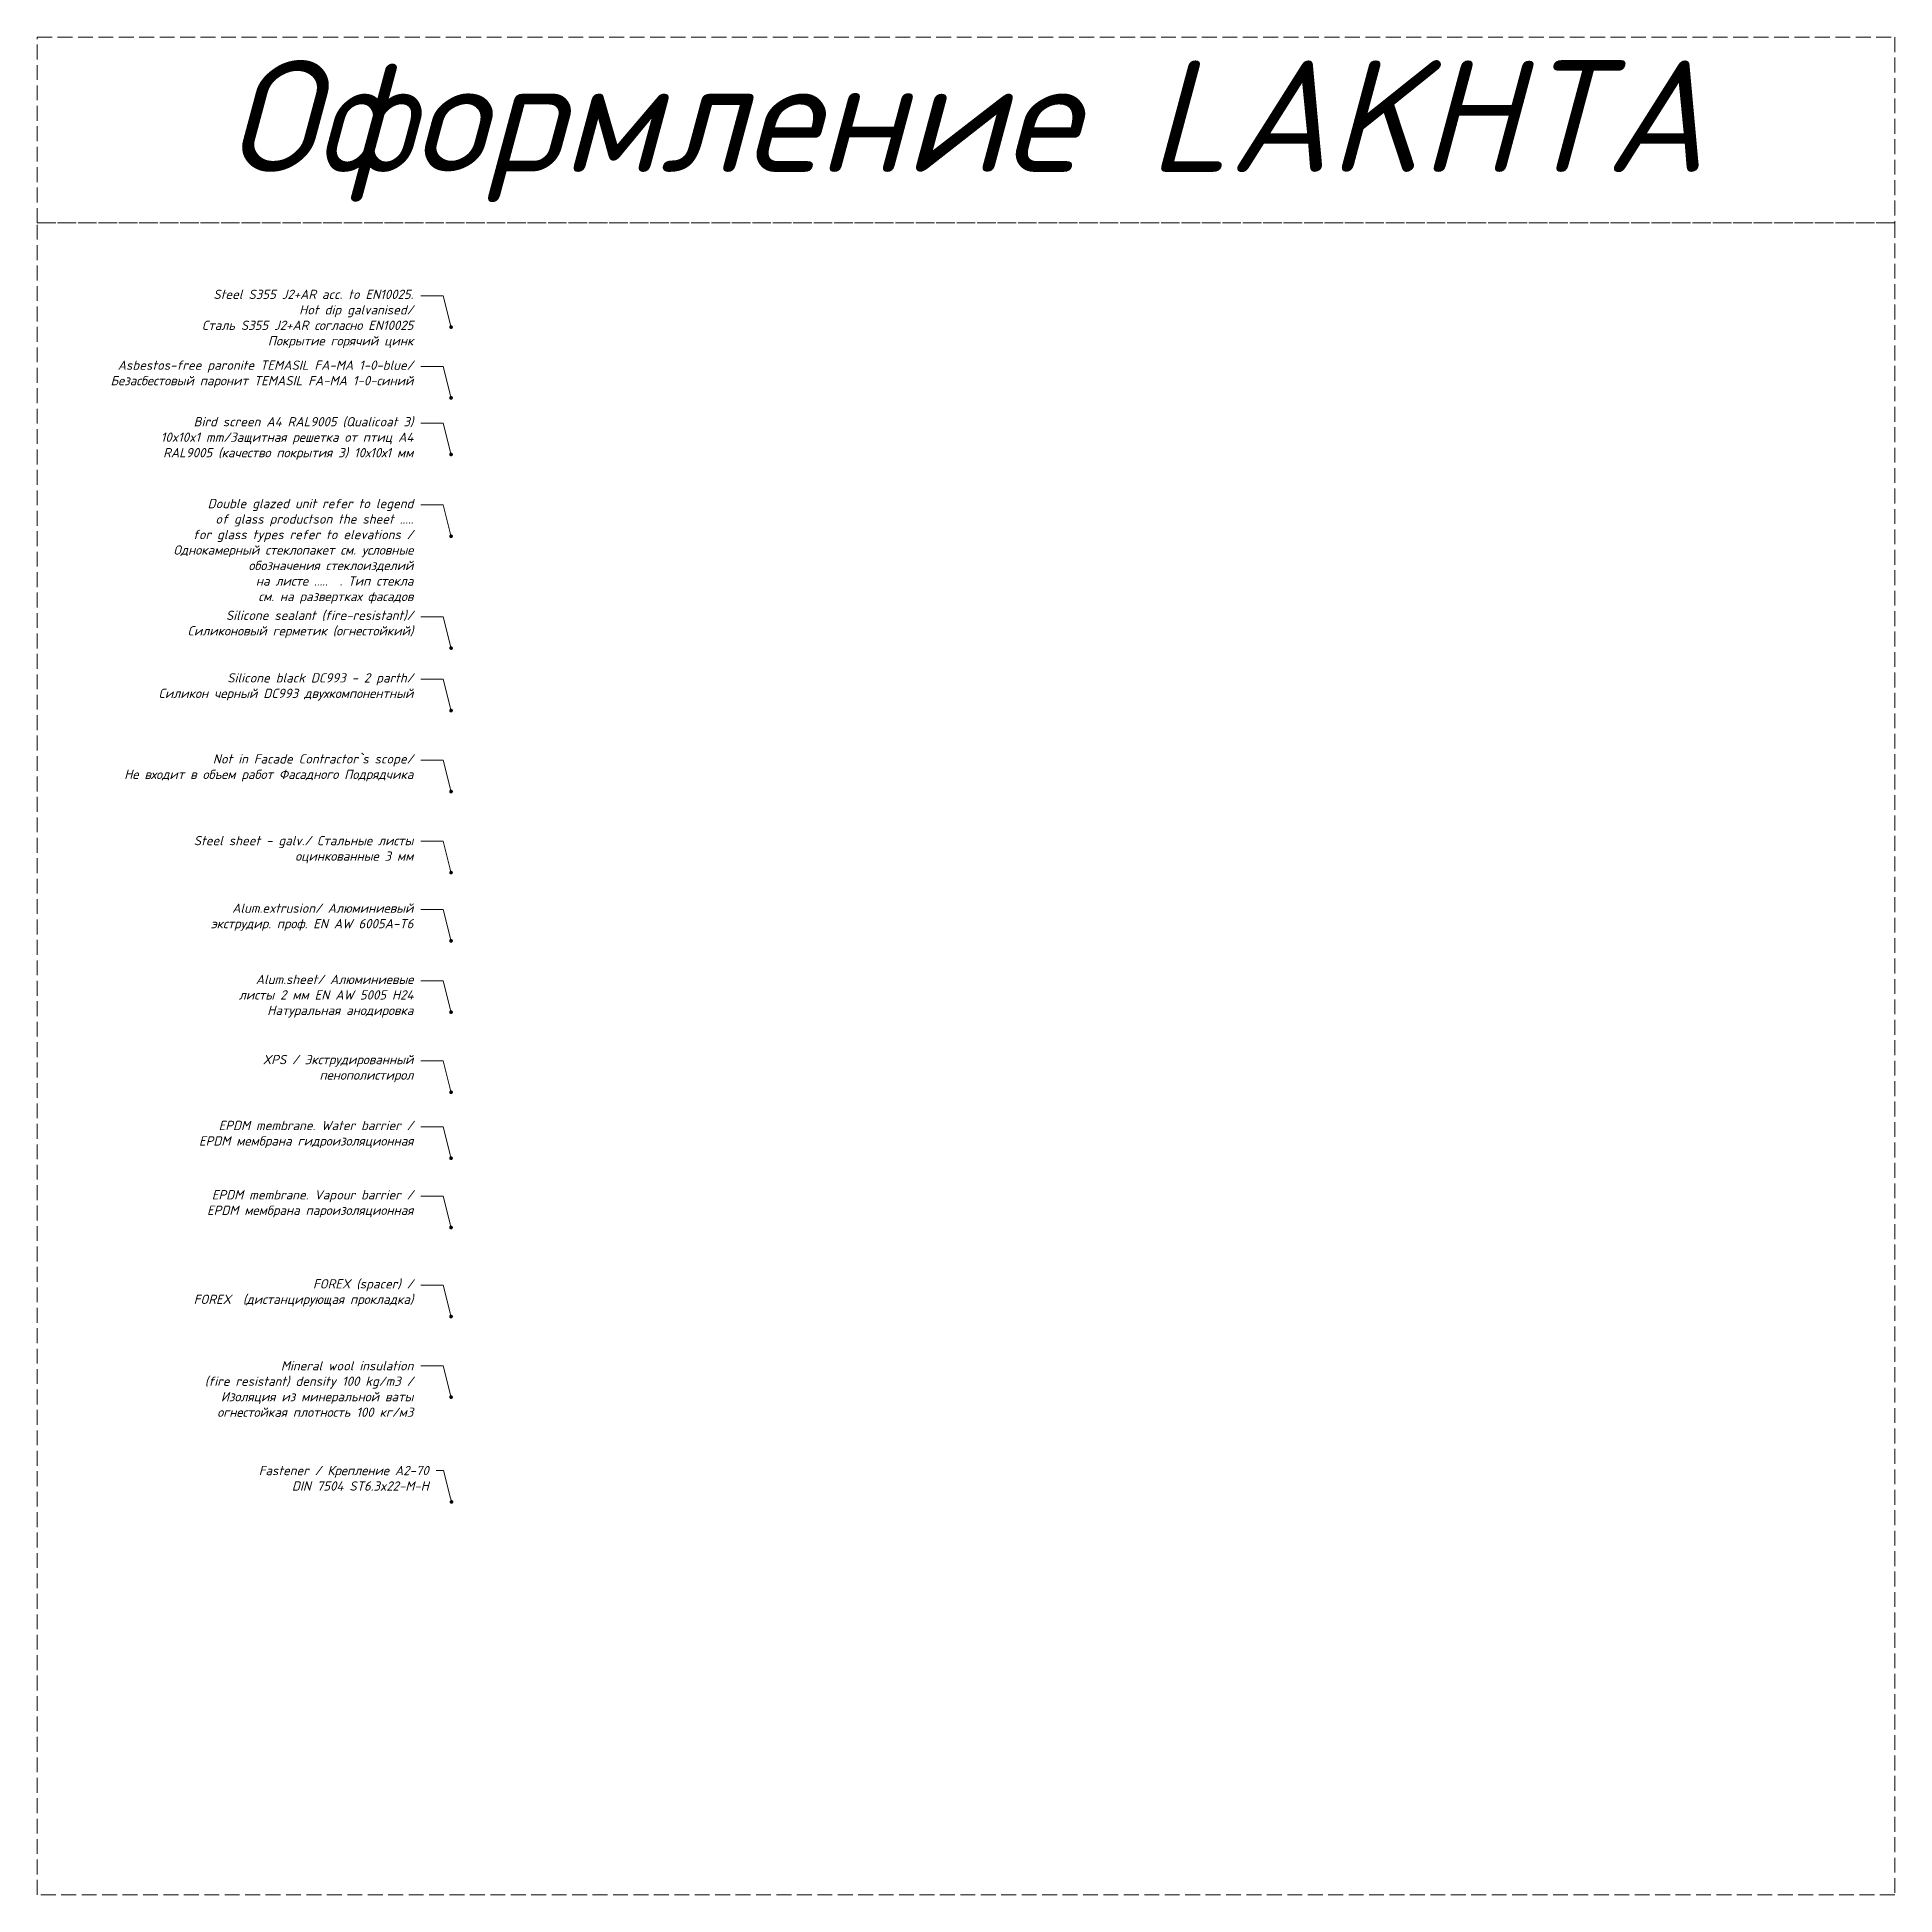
# Model space of a CAD drawing. Header units: millimetres. Extents: x -29692 to 34729, y -8412 to 43293.
# Drawn here: x -8584 to -6084, y -5584 to -3084 of the extents above; entities that cross this region are included whole.
import ezdxf
from ezdxf import colors
from ezdxf.entities.mleader import LeaderData, LeaderLine
from ezdxf.math import Vec2, Vec3

# ---------------------------------------------------------------- set-up
doc = ezdxf.new("R2010")
doc.units = ezdxf.units.MM
doc.linetypes.add('JIS_02_4.0', pattern=[5.5, 4, -1.5])
doc.layers.add('_0_004_Текст_01', color=7, linetype='Continuous', lineweight=18)
doc.layers.add('_0_023 _Линия_04', color=96, linetype='JIS_02_4.0', lineweight=9, plot=False)
doc.styles.add('_DZ_2.5', font='isocpeui.ttf', dxfattribs={"height": 2.5})
doc.styles.add('_DZ_4', font='isocpeui.ttf', dxfattribs={"height": 4})

msp = doc.modelspace()

# ---------------------------------------------------------------- texts
at = {"layer": '_0_004_Текст_01', "transparency": 33554687, "insert": (-7334.319, -3210.939), "char_height": 150, "width": 12500, "attachment_point": 5, "style": '_DZ_4'}
msp.add_mtext('Оформление LAKHTA', dxfattribs=at)

# ---------------------------------------------------------------- blocks, each defined once
blk = doc.blocks.new('_Dot')
at = {"color": 0, "linetype": 'ByBlock', "lineweight": -2}
blk.add_line((-0.5, 0), (-1, 0), dxfattribs=at)
at = {"color": 0, "linetype": 'ByBlock', "const_width": 0.5}
blk.add_lwpolyline([(-0.25, 0, 1), (0.25, 0, 1)], format="xyb", close=True, dxfattribs=at)

# ---------------------------------------------------------------- linework, layer by layer
at = {"layer": '_0_023 _Линия_04', "ltscale": 5, "transparency": 33554687}
for points in [[(-8584.319, -3084.249), (-6084.319, -3084.249), (-6084.319, -3334.249), (-8584.319, -3334.249)], [(-8584.319, -3334.249), (-6084.319, -3334.249), (-6084.319, -5584.249), (-8584.319, -5584.249)]]:
    msp.add_lwpolyline(points, close=True, dxfattribs=at)

msp.set_redraw_order([(e.dxf.handle, doc.entitydb.next_handle()) for e in msp.query("TEXT MTEXT ATTDEF DIMENSION ARC_DIMENSION")])  # texts and dimensions are drawn at this point

# ---------------------------------------------------------------- leaders
at = {"layer": '_0_004_Текст_01'}
ml = msp.add_multileader_mtext('Standard', dxfattribs=at)
ml.set_content('{\\fISOCPEUR|b0|i1|c186|p34;Steel S355 J2+AR acc. to EN10025.\\PHot dip galvanised/\\P}Сталь{\\fISOCPEUR|b0|i1|c186|p34; S355 J2+AR} согласно EN10025\\PПокрытие горячий цинк{\\fISOCPEUR|b0|i1|c186|p34; } ', color=256, style='_DZ_2.5')
ml.set_leader_properties(color=256, linetype='ByLayer', lineweight=-1)
ml.set_arrow_properties(name='DOT')
ml.build(insert=Vec2(0, 0))
ml.multileader.update_dxf_attribs({"dogleg_length": 2, "arrow_head_size": 5, "scale": 5})
ctx = ml.context
ctx.base_point, ctx.scale, ctx.char_height, ctx.arrow_head_size, ctx.landing_gap_size, ctx.plane_origin = Vec3(-8387.262, -3432.237), 5, 12.5, 5, 10, Vec3(-8025.585, -3467.015)
ctx.text_align_type = 2
notes = []
notes.append((ctx, [(0, (1, 1, 0), (-8037.991, -3432.237), (-1, 0), 30, [(0, [(-8027.335, -3474.39)], 0, [])])]))
ctx.mtext.insert, ctx.mtext.alignment, ctx.mtext.flow_direction = Vec3(-8077.991, -3424.112), 3, 5
ml = msp.add_multileader_mtext('Standard', dxfattribs=at)
ml.set_content('Asbestos-free paronite TEMASIL FA-MA 1-0-blue/\\PБезасбестовый паронит TEMASIL FA-MA 1-0-синий  ', color=256, style='_DZ_2.5')
ml.set_leader_properties(color=256, linetype='ByLayer', lineweight=-1)
ml.set_arrow_properties(name='DOT')
ml.build(insert=Vec2(0, 0))
ml.multileader.update_dxf_attribs({"dogleg_length": 2, "arrow_head_size": 5, "scale": 5})
ctx = ml.context
ctx.base_point, ctx.scale, ctx.char_height, ctx.arrow_head_size, ctx.landing_gap_size, ctx.plane_origin = Vec3(-8503.531, -3527.56), 5, 12.5, 5, 10, Vec3(-8025.585, -3562.338)
ctx.text_align_type = 2
notes.append((ctx, [(0, (1, 1, 0), (-8037.991, -3527.56), (-1, 0), 30, [(0, [(-8027.335, -3569.713)], 0, [])])]))
ctx.mtext.insert, ctx.mtext.alignment, ctx.mtext.flow_direction = Vec3(-8077.991, -3519.435), 3, 5
ml = msp.add_multileader_mtext('Standard', dxfattribs=at)
ml.set_content('Bird screen A4 RAL9005 (Qualicoat 3) \\P10x10x1 mm/Защитная решетка от птиц А4 \\PRAL9005 (качество покрытия 3) 10х10х1 мм ', color=256, style='_DZ_2.5')
ml.set_leader_properties(color=256, linetype='ByLayer', lineweight=-1)
ml.set_arrow_properties(name='DOT')
ml.build(insert=Vec2(0, 0))
ml.multileader.update_dxf_attribs({"dogleg_length": 2, "arrow_head_size": 5, "scale": 5})
ctx = ml.context
ctx.base_point, ctx.scale, ctx.char_height, ctx.arrow_head_size, ctx.landing_gap_size, ctx.plane_origin = Vec3(-8447.337, -3603.641), 5, 12.5, 5, 10, Vec3(-8025.585, -3638.419)
ctx.text_align_type = 2
notes.append((ctx, [(0, (1, 1, 0), (-8037.991, -3603.641), (-1, 0), 30, [(0, [(-8027.335, -3645.794)], 0, [])])]))
ctx.mtext.insert, ctx.mtext.alignment, ctx.mtext.flow_direction = Vec3(-8077.991, -3595.516), 3, 5
ml = msp.add_multileader_mtext('Standard', dxfattribs=at)
ml.set_content('Double glazed unit refer to legend \\Pof glass productson the sheet .....\\Pfor glass types refer to elevations /\\PОднокамерный стеклопакет см. условные \\Pобозначения стеклоизделий \\Pна листе .....{\\fISOCPEUR|b0|i1|c186|p34; } . Тип стекла \\Pсм. на развертках фасадов', color=256, style='_DZ_2.5')
ml.set_leader_properties(color=256, linetype='ByLayer', lineweight=-1)
ml.set_arrow_properties(name='DOT')
ml.build(insert=Vec2(0, 0))
ml.multileader.update_dxf_attribs({"dogleg_length": 2, "arrow_head_size": 5, "scale": 5})
ctx = ml.context
ctx.base_point, ctx.scale, ctx.char_height, ctx.arrow_head_size, ctx.landing_gap_size, ctx.plane_origin = Vec3(-8423.436, -3713.791), 5, 12.5, 5, 10, Vec3(-8025.585, -3748.569)
ctx.text_align_type = 2
notes.append((ctx, [(0, (1, 1, 0), (-8037.991, -3713.791), (-1, 0), 30, [(0, [(-8027.335, -3755.944)], 0, [])])]))
ctx.mtext.insert, ctx.mtext.alignment, ctx.mtext.flow_direction = Vec3(-8077.991, -3705.666), 3, 5
ml = msp.add_multileader_mtext('Standard', dxfattribs=at)
ml.set_content('Silicone sealant (fire-resistant)/\\PСиликоновый герметик (огнестойкий)', color=256, style='_DZ_2.5')
ml.set_leader_properties(color=256, linetype='ByLayer', lineweight=-1)
ml.set_arrow_properties(name='DOT')
ml.build(insert=Vec2(0, 0))
ml.multileader.update_dxf_attribs({"dogleg_length": 2, "arrow_head_size": 5, "scale": 5})
ctx = ml.context
ctx.base_point, ctx.scale, ctx.char_height, ctx.arrow_head_size, ctx.landing_gap_size, ctx.plane_origin = Vec3(-8394.212, -3864.211), 5, 12.5, 5, 10, Vec3(-8025.585, -3898.989)
ctx.text_align_type = 2
notes.append((ctx, [(0, (1, 1, 0), (-8037.991, -3864.211), (-1, 0), 30, [(0, [(-8027.335, -3906.364)], 0, [])])]))
ctx.mtext.insert, ctx.mtext.alignment, ctx.mtext.flow_direction = Vec3(-8077.991, -3856.086), 3, 5
ml = msp.add_multileader_mtext('Standard', dxfattribs=at)
ml.set_content('Silicone black DC993 - 2 parth/\\PСиликон черный {\\fISOCPEUR|b0|i1|c186|p34;DC993} двухкомпонентный', color=256, style='_DZ_2.5')
ml.set_leader_properties(color=256, linetype='ByLayer', lineweight=-1)
ml.set_arrow_properties(name='DOT')
ml.build(insert=Vec2(0, 0))
ml.multileader.update_dxf_attribs({"dogleg_length": 2, "arrow_head_size": 5, "scale": 5})
ctx = ml.context
ctx.base_point, ctx.scale, ctx.char_height, ctx.arrow_head_size, ctx.landing_gap_size, ctx.plane_origin = Vec3(-8427.214, -3948.368), 5, 12.5, 5, 10, Vec3(-8025.585, -3983.146)
ctx.text_align_type = 2
notes.append((ctx, [(0, (1, 1, 0), (-8037.991, -3948.368), (-1, 0), 30, [(0, [(-8027.335, -3990.521)], 0, [])])]))
ctx.mtext.insert, ctx.mtext.alignment, ctx.mtext.flow_direction = Vec3(-8077.991, -3940.243), 3, 5
ml = msp.add_multileader_mtext('Standard', dxfattribs=at)
ml.set_content('Not in Facade Contractor`s scope/\\PНе входит в объем работ Фасадного Подрядчика', color=256, style='_DZ_2.5')
ml.set_leader_properties(color=256, linetype='ByLayer', lineweight=-1)
ml.set_arrow_properties(name='DOT')
ml.build(insert=Vec2(0, 0))
ml.multileader.update_dxf_attribs({"dogleg_length": 2, "arrow_head_size": 5, "scale": 5})
ctx = ml.context
ctx.base_point, ctx.scale, ctx.char_height, ctx.arrow_head_size, ctx.landing_gap_size, ctx.plane_origin = Vec3(-8495.841, -4057.369), 5, 12.5, 5, 10, Vec3(-8025.585, -4092.147)
ctx.text_align_type = 2
notes.append((ctx, [(0, (1, 1, 0), (-8037.991, -4057.369), (-1, 0), 30, [(0, [(-8027.335, -4099.522)], 0, [])])]))
ctx.mtext.insert, ctx.mtext.alignment, ctx.mtext.flow_direction = Vec3(-8077.991, -4049.244), 3, 5
ml = msp.add_multileader_mtext('Standard', dxfattribs=at)
ml.set_content('Steel sheet - galv./ Стальные листы\\Pоцинкованные 3 мм', color=256, style='_DZ_2.5')
ml.set_leader_properties(color=256, linetype='ByLayer', lineweight=-1)
ml.set_arrow_properties(name='DOT')
ml.build(insert=Vec2(0, 0))
ml.multileader.update_dxf_attribs({"dogleg_length": 2, "arrow_head_size": 5, "scale": 5})
ctx = ml.context
ctx.base_point, ctx.scale, ctx.char_height, ctx.arrow_head_size, ctx.landing_gap_size, ctx.plane_origin = Vec3(-8391.211, -4166.457), 5, 12.5, 5, 10, Vec3(-8025.585, -4201.235)
ctx.text_align_type = 2
notes.append((ctx, [(0, (1, 1, 0), (-8037.991, -4166.457), (-1, 0), 30, [(0, [(-8027.335, -4208.61)], 0, [])])]))
ctx.mtext.insert, ctx.mtext.alignment, ctx.mtext.flow_direction = Vec3(-8077.991, -4159.269), 3, 5
ml = msp.add_multileader_mtext('Standard', dxfattribs=at)
ml.set_content('Alum.extrusion/ Алюминиевый \\Pэкструдир. проф. EN AW 6005A-T6', color=256, style='_DZ_2.5')
ml.set_leader_properties(color=256, linetype='ByLayer', lineweight=-1)
ml.set_arrow_properties(name='DOT')
ml.build(insert=Vec2(0, 0))
ml.multileader.update_dxf_attribs({"dogleg_length": 2, "arrow_head_size": 5, "scale": 5})
ctx = ml.context
ctx.base_point, ctx.scale, ctx.char_height, ctx.arrow_head_size, ctx.landing_gap_size, ctx.plane_origin = Vec3(-8369.979, -4258.277), 5, 12.5, 5, 10, Vec3(-8025.585, -4293.055)
ctx.text_align_type = 2
notes.append((ctx, [(0, (1, 1, 0), (-8037.991, -4258.277), (-1, 0), 30, [(0, [(-8027.335, -4300.43)], 0, [])])]))
ctx.mtext.insert, ctx.mtext.alignment, ctx.mtext.flow_direction = Vec3(-8077.991, -4250.152), 3, 5
ml = msp.add_multileader_mtext('Standard', dxfattribs=at)
ml.set_content('Alum.sheet/ Алюминиевые \\Pлисты 2 мм EN AW 5005 H24\\PНатуральная анодировка', color=256, style='_DZ_2.5')
ml.set_leader_properties(color=256, linetype='ByLayer', lineweight=-1)
ml.set_arrow_properties(name='DOT')
ml.build(insert=Vec2(0, 0))
ml.multileader.update_dxf_attribs({"dogleg_length": 2, "arrow_head_size": 5, "scale": 5})
ctx = ml.context
ctx.base_point, ctx.scale, ctx.char_height, ctx.arrow_head_size, ctx.landing_gap_size, ctx.plane_origin = Vec3(-8321.58, -4354.183), 5, 12.5, 5, 10, Vec3(-8025.585, -4388.961)
ctx.text_align_type = 2
notes.append((ctx, [(0, (1, 1, 0), (-8037.991, -4354.183), (-1, 0), 30, [(0, [(-8027.335, -4396.336)], 0, [])])]))
ctx.mtext.insert, ctx.mtext.alignment, ctx.mtext.flow_direction = Vec3(-8077.991, -4346.058), 3, 5
ml = msp.add_multileader_mtext('Standard', dxfattribs=at)
ml.set_content('XPS /{\\fISOCPEUR|b0|i1|c186|p34; }Экструдированный \\Pпенополистирол', color=256, style='_DZ_2.5')
ml.set_leader_properties(color=256, linetype='ByLayer', lineweight=-1)
ml.set_arrow_properties(name='DOT')
ml.build(insert=Vec2(0, 0))
ml.multileader.update_dxf_attribs({"dogleg_length": 2, "arrow_head_size": 5, "scale": 5})
ctx = ml.context
ctx.base_point, ctx.scale, ctx.char_height, ctx.arrow_head_size, ctx.landing_gap_size, ctx.plane_origin = Vec3(-8296.315, -4462.047), 5, 12.5, 5, 10, Vec3(-8025.585, -4496.824)
ctx.text_align_type = 2
notes.append((ctx, [(0, (1, 1, 0), (-8037.991, -4462.047), (-1, 0), 30, [(0, [(-8027.335, -4504.199)], 0, [])])]))
ctx.mtext.insert, ctx.mtext.alignment, ctx.mtext.flow_direction = Vec3(-8077.991, -4453.922), 3, 5
ml = msp.add_multileader_mtext('Standard', dxfattribs=at)
ml.set_content('EPDM membrane. Water barrier /{\\fISOCPEUR|b0|i1|c186|p34; }\\P{\\fISOCPEUR|b0|i1|c186|p34;EPDM} мембрана гидроизоляционная', color=256, style='_DZ_2.5')
ml.set_leader_properties(color=256, linetype='ByLayer', lineweight=-1)
ml.set_arrow_properties(name='DOT')
ml.build(insert=Vec2(0, 0))
ml.multileader.update_dxf_attribs({"dogleg_length": 2, "arrow_head_size": 5, "scale": 5})
ctx = ml.context
ctx.base_point, ctx.scale, ctx.char_height, ctx.arrow_head_size, ctx.landing_gap_size, ctx.plane_origin = Vec3(-8379.913, -4550.722), 5, 12.5, 5, 10, Vec3(-8025.585, -4585.5)
ctx.text_align_type = 2
notes.append((ctx, [(0, (1, 1, 0), (-8037.991, -4550.722), (-1, 0), 30, [(0, [(-8027.335, -4592.875)], 0, [])])]))
ctx.mtext.insert, ctx.mtext.alignment, ctx.mtext.flow_direction = Vec3(-8077.991, -4542.597), 3, 5
ml = msp.add_multileader_mtext('Standard', dxfattribs=at)
ml.set_content('EPDM membrane. Vapour barrier /{\\fISOCPEUR|b0|i1|c186|p34; }\\P{\\fISOCPEUR|b0|i1|c186|p34;EPDM} мембрана пароизоляционная', color=256, style='_DZ_2.5')
ml.set_leader_properties(color=256, linetype='ByLayer', lineweight=-1)
ml.set_arrow_properties(name='DOT')
ml.build(insert=Vec2(0, 0))
ml.multileader.update_dxf_attribs({"dogleg_length": 2, "arrow_head_size": 5, "scale": 5})
ctx = ml.context
ctx.base_point, ctx.scale, ctx.char_height, ctx.arrow_head_size, ctx.landing_gap_size, ctx.plane_origin = Vec3(-8372.139, -4644.011), 5, 12.5, 5, 10, Vec3(-8025.585, -4678.788)
ctx.text_align_type = 2
notes.append((ctx, [(0, (1, 1, 0), (-8037.991, -4644.011), (-1, 0), 30, [(0, [(-8027.335, -4686.163)], 0, [])])]))
ctx.mtext.insert, ctx.mtext.alignment, ctx.mtext.flow_direction = Vec3(-8077.991, -4635.886), 3, 5
ml = msp.add_multileader_mtext('Standard', dxfattribs=at)
ml.set_content('FOREX (spacer) /{\\fISOCPEUR|b0|i1|c186|p34; }\\PFOREX  (дистанцирующая прокладка)', color=256, style='_DZ_2.5')
ml.set_leader_properties(color=256, linetype='ByLayer', lineweight=-1)
ml.set_arrow_properties(name='DOT')
ml.build(insert=Vec2(0, 0))
ml.multileader.update_dxf_attribs({"dogleg_length": 2, "arrow_head_size": 5, "scale": 5})
ctx = ml.context
ctx.base_point, ctx.scale, ctx.char_height, ctx.arrow_head_size, ctx.landing_gap_size, ctx.plane_origin = Vec3(-8395.86, -4763.849), 5, 12.5, 5, 10, Vec3(-8025.585, -4798.627)
ctx.text_align_type = 2
notes.append((ctx, [(0, (1, 1, 0), (-8037.991, -4763.849), (-1, 0), 30, [(0, [(-8027.335, -4806.002)], 0, [])])]))
ctx.mtext.insert, ctx.mtext.alignment, ctx.mtext.flow_direction = Vec3(-8077.991, -4755.724), 3, 5
ml = msp.add_multileader_mtext('Standard', dxfattribs=at)
ml.set_content('Mineral wool insulation \\P(fire resistant) density 100 kg/m3 /\\PИзоляция из минеральной ваты\\Pогнестойкая плотность 100 кг/м3', color=256, style='_DZ_2.5')
ml.set_leader_properties(color=256, linetype='ByLayer', lineweight=-1)
ml.set_arrow_properties(name='DOT')
ml.build(insert=Vec2(0, 0))
ml.multileader.update_dxf_attribs({"dogleg_length": 2, "arrow_head_size": 5, "scale": 5})
ctx = ml.context
ctx.base_point, ctx.scale, ctx.char_height, ctx.arrow_head_size, ctx.landing_gap_size, ctx.plane_origin = Vec3(-8376.201, -4872.204), 5, 12.5, 5, 10, Vec3(-8025.585, -4906.982)
ctx.text_align_type = 2
notes.append((ctx, [(0, (1, 1, 0), (-8037.991, -4872.204), (-1, 0), 30, [(0, [(-8027.335, -4914.357)], 0, [])])]))
ctx.mtext.insert, ctx.mtext.alignment, ctx.mtext.flow_direction = Vec3(-8077.991, -4865.949), 3, 5
ml = msp.add_multileader_mtext('Standard', dxfattribs=at)
ml.set_content('Fastener / Крепление А2-70\\PDIN 7504 ST6.3x22-M-H', color=256, style='_DZ_2.5')
ml.set_leader_properties(color=256, linetype='ByLayer', lineweight=-1)
ml.set_arrow_properties(name='DOT')
ml.build(insert=Vec2(0, 0))
ml.multileader.update_dxf_attribs({"dogleg_length": 2, "arrow_head_size": 5, "scale": 5})
ctx = ml.context
ctx.base_point, ctx.scale, ctx.char_height, ctx.arrow_head_size, ctx.landing_gap_size, ctx.plane_origin = Vec3(-8299.72, -5013.305), 5, 12.5, 5, 10, Vec3(-8024.928, -5048.083)
ctx.text_align_type = 2
notes.append((ctx, [(0, (1, 1, 0), (-8037.334, -5013.305), (-1, 0), 10, [(0, [(-8026.678, -5055.458)], 0, [])])]))
ctx.mtext.insert, ctx.mtext.alignment, ctx.mtext.flow_direction = Vec3(-8057.334, -5006.975), 3, 5
for ctx, leaders in notes:
    for number, flags, end, landing, length, lines in leaders:
        leader = LeaderData()
        leader.index, (leader.has_last_leader_line, leader.has_dogleg_vector, leader.attachment_direction) = number, flags
        leader.last_leader_point, leader.dogleg_vector, leader.dogleg_length = Vec3(end), Vec3(landing), length
        for number, points, colour, breaks in lines:
            line = LeaderLine()
            line.index, line.vertices, line.color, line.breaks = number, Vec3.list(points), colors.encode_raw_color(colour), breaks
            leader.lines.append(line)
        ctx.leaders.append(leader)

doc.saveas('drawing.dxf')
